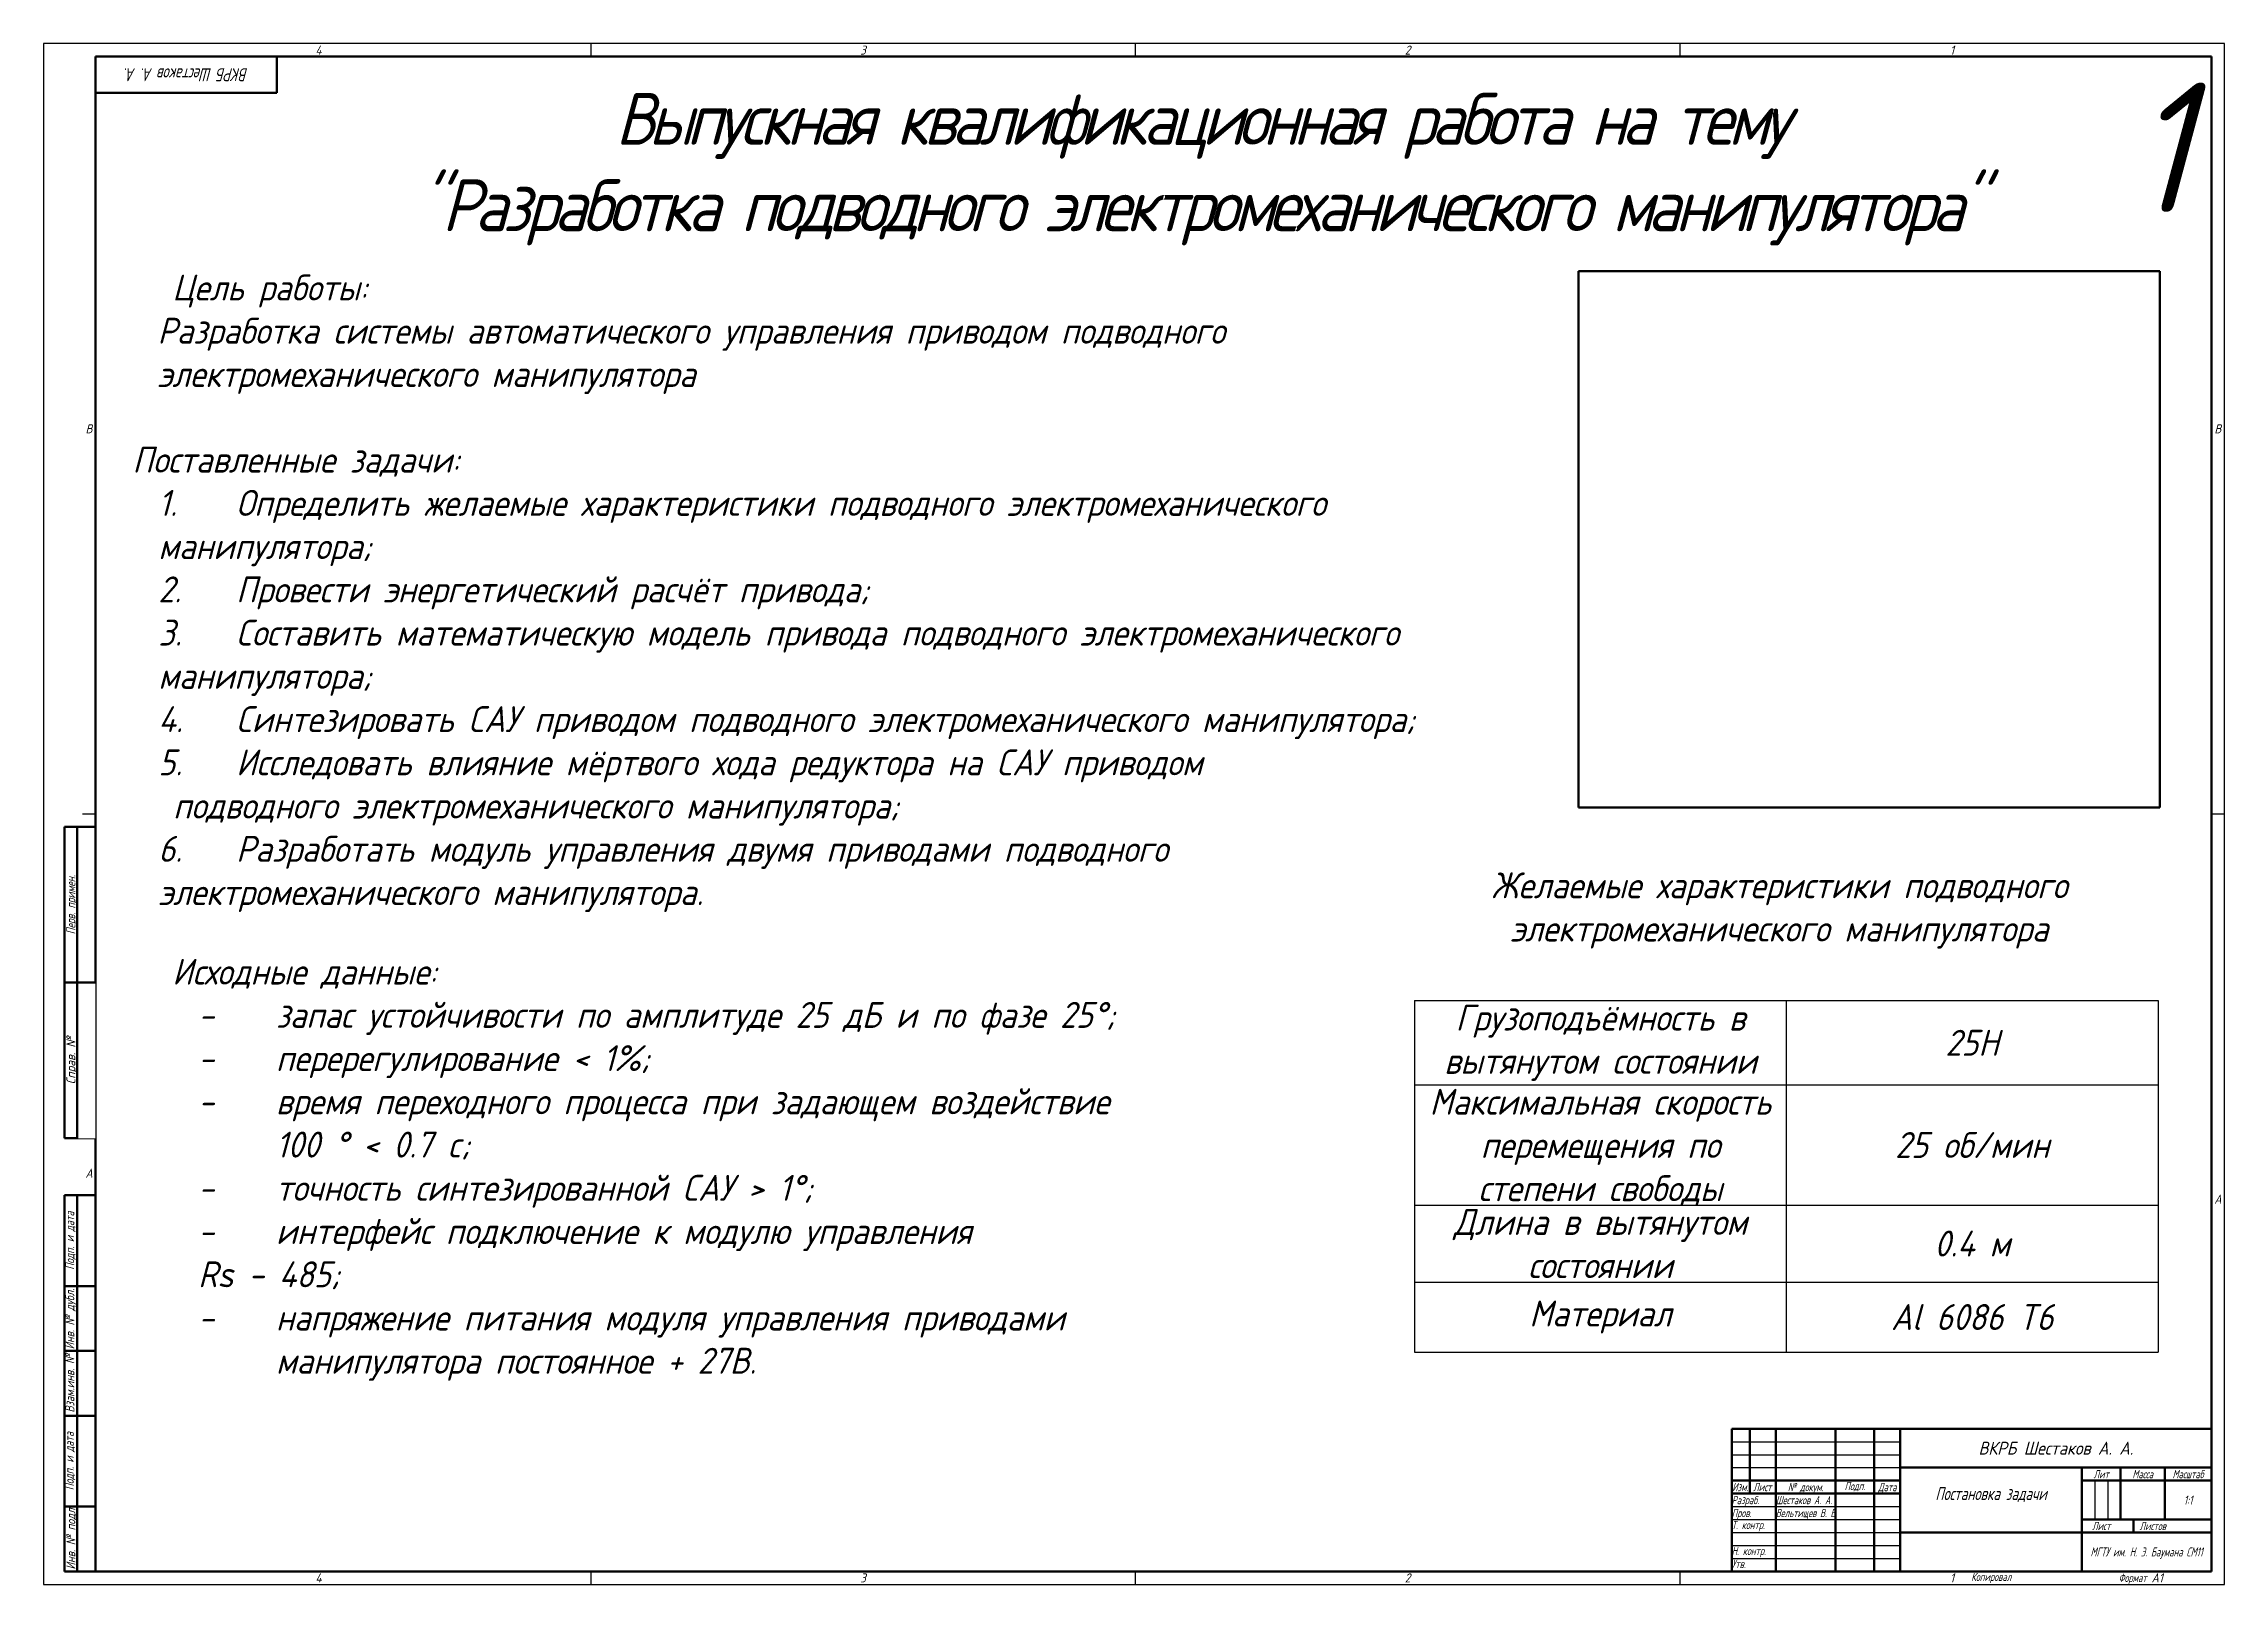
# Model space of a CAD drawing. Header units: millimetres. Extents: x 0 to 4532, y -1031 to 594.
# Drawn here: x 0 to 841, y 0 to 594 of the extents above; entities that cross this region are included whole.
import ezdxf
from ezdxf.enums import TextEntityAlignment as Align

# ---------------------------------------------------------------- set-up
doc = ezdxf.new("R2010")
doc.units = ezdxf.units.MM
doc.set_wipeout_variables(frame=1)
doc.layers.add('AM_BOR', color=7, linetype='Continuous', lineweight=50)
doc.layers.add('Текст', color=7, linetype='Continuous', lineweight=50)
doc.styles.add('ACGOSTTS', font='geniso.shx', dxfattribs={"oblique": 15})
doc.styles.get("Standard").update_dxf_attribs({"font": 'geniso.shx', "oblique": 15})
picture_1 = doc.add_image_def('image1.jpg', size_in_pixel=(565, 521))

msp = doc.modelspace()

# ---------------------------------------------------------------- texts
at = {"insert": (90, 575), "char_height": 20, "width": 712.3346, "attachment_point": 1}
msp.add_mtext('\\pxqc;{\\T0.8;Выпускная квалификационная работа на тему\\P"Разработка подводного электромеханического манипулятора"}', dxfattribs=at)
at = {"attachment_point": 1}
for s, width, insert, char_height in [('1', 126.4127, (804.76, 579), 50), (' Цель работы:\\PРазработка системы автоматического управления приводом подводного ^Jэлектромеханического манипулятора', 618.1733, (43.92, 504.97), 10), ('Поставленные задачи:\\P\\pxi-3,l4,t4;1.^IОпределить желаемые характеристики подводного электромеханического ^Jманипулятора;\\P2.^IПровести энергетический расчёт привода; \\P3.^IСоставить математическую модель привода подводного электромеханического ^Jманипулятора;\\P4.^IСинтезировать САУ приводом подводного электромеханического манипулятора;\\P5.^IИсследовать влияние мёртвого хода редуктора на САУ приводом^J подводного электромеханического манипулятора;\\P6.^IРазработать модуль управления двумя приводами подводного ^Jэлектромеханического манипулятора.', 775.9376, (34.23, 438.6), 10)]:
    msp.add_mtext_dynamic_manual_height_columns(s, width=width, gutter_width=12.5, heights=[0], dxfattribs=dict(at, insert=insert, char_height=char_height))
at = {"layer": 'Текст', "char_height": 10, "attachment_point": 1}
for s, width, heights, insert in [('\\pxqc;Желаемые характеристики подводного^Jэлектромеханического манипулятора', 415.9647, [38.29], (461.36, 274.51)), ('Исходные данные:\\P\\pxi-3,l4,t4;-^Iзапас устойчивости по амплитуде 25 дБ и по фазе 25%%D;\\P-^Iперерегулирование < 1%;\\P-^Iвремя переходного процесса при задающем воздействие 100 %%D < 0.7 c;\\P-^Iточность синтезированной САУ > 1%%D;\\P-^Iинтерфейс подключение к модулю управления ^JRs - 485;\\P-^Iнапряжение питания модуля управления приводами манипулятора постоянное + 27В.', 368.0415, [179.92], (49.59, 241.23))]:
    msp.add_mtext_dynamic_manual_height_columns(s, width=width, gutter_width=12.5, heights=heights, dxfattribs=dict(at, insert=insert))

# ---------------------------------------------------------------- blocks, each defined once
blk = doc.blocks.new('GOST_A1_LANDSCAPE')
at = {"layer": 'AM_BOR', "color": 1, "lineweight": 25}
for p, q in [((841, 594), (0, 594)), ((0, 594), (0, 0)), ((211, 594), (211, 589)), ((421, 594), (421, 589)), ((631, 594), (631, 589)), ((841, 0), (841, 594)), ((20, 297), (15, 297)), ((841, 297), (836, 297)), ((0, 0), (841, 0)), ((211, 5), (211, 0)), ((421, 5), (421, 0)), ((631, 5), (631, 0))]:
    blk.add_line(p, q, dxfattribs=at)
at = {"layer": 'AM_BOR', "color": 7, "lineweight": 50}
for p, q in [((836, 589), (20, 589)), ((20, 589), (20, 5)), ((836, 5), (836, 589)), ((20, 5), (836, 5))]:
    blk.add_line(p, q, dxfattribs=at)
at = {"layer": 'AM_BOR', "color": 1, "lineweight": 25, "style": 'ACGOSTTS', "oblique": 15}
for s, p in [('4', (106, 591.5)), ('3', (316, 591.5)), ('2', (526, 591.5)), ('1', (736, 591.5)), ('B', (17.5, 445.5)), ('B', (838.5, 445.5)), ('A', (17.5, 158.5)), ('A', (838.5, 148.5)), ('4', (106, 2.5)), ('3', (316, 2.5)), ('2', (526, 2.5)), ('1', (736, 2.5))]:
    blk.add_text(s, height=3.5, dxfattribs=at).set_placement(p, align=Align.MIDDLE_CENTER)
blk = doc.blocks.new('GOST_FORM1')
at = {"layer": 'AM_BOR', "color": 7, "lineweight": 50}
for p, q in [((-185, 0), (-185, 55)), ((-185, 55), (0, 55)), ((-178, 55), (-178, 30)), ((-168, 55), (-168, 0)), ((-145, 55), (-145, 0)), ((-130, 55), (-130, 0)), ((-120, 55), (-120, 0)), ((0, 55), (0, 0)), ((-185, 35), (-120, 35)), ((-120, 40), (0, 40)), ((-50, 40), (-50, 0)), ((-50, 35), (0, 35)), ((-35, 40), (-35, 20)), ((-18, 40), (-18, 20)), ((-185, 30), (-120, 30)), ((-50, 20), (0, 20)), ((-30, 20), (-30, 15)), ((-120, 15), (0, 15)), ((0, 0), (-185, 0))]:
    blk.add_line(p, q, dxfattribs=at)
at = {"layer": 'AM_BOR', "color": 1, "lineweight": 25}
for p, q in [((-185, 50), (-120, 50)), ((-185, 45), (-120, 45)), ((-185, 40), (-120, 40)), ((-45, 35), (-45, 20)), ((-40, 35), (-40, 20)), ((-185, 25), (-120, 25)), ((-185, 20), (-120, 20)), ((-185, 15), (-120, 15)), ((-185, 10), (-120, 10)), ((-185, 5), (-120, 5))]:
    blk.add_line(p, q, dxfattribs=at)
at = {"layer": 'AM_BOR', "color": 1, "lineweight": 25, "style": 'ACGOSTTS', "oblique": 15, "width": 0.8}
for s, p in [('Изм.', (-181.7, 32.5)), ('Лист', (-173.2, 32.5)), ('№ докум.', (-156.5, 32.5)), ('Подп.', (-137.5, 32.9)), ('Дата', (-125, 32.5)), ('Лит', (-42.5, 37.5)), ('Масса', (-26.5, 37.5)), ('Масштаб', (-9, 37.5)), ('Лист', (-42.5, 17.5)), ('Листов', (-22.62, 17.5)), ('Копировал', (-84.92, -2.1))]:
    blk.add_text(s, height=3.17, dxfattribs=at).set_placement(p, align=Align.MIDDLE_CENTER)
for s, p in [('Разраб.', (-185, 27.5)), ('Пров.', (-185, 22.5)), ('Т. контр.', (-185, 17.9)), ('Н. контр.', (-185, 7.9)), ('Утв.', (-185, 2.9))]:
    blk.add_text(s, height=3.17, dxfattribs=at).set_placement(p, align=Align.MIDDLE_LEFT)
blk.add_text('Формат', height=3.17, dxfattribs=at).set_placement((-25, -2.5), align=Align.MIDDLE_RIGHT)
at = {"layer": 'AM_BOR', "color": 2, "lineweight": 25, "style": 'ACGOSTTS', "oblique": 15}
for tag, height, p in [('GEN-TITLE-PARTNO{23}', 5, (-60, 47.5)), ('GEN-TITLE-CMPNY{13}', 3.5, (-25, 7.5))]:
    blk.add_attdef(tag, text='', height=height, dxfattribs=at).set_placement(p, align=Align.MIDDLE_CENTER)
for tag, height, width, p in [('GEN-TITLE-NAME{6.5}', 3.17, 0.8, (-168, 27.5)), ('GEN-TITLE-CHKM{6.5}', 3.17, 0.8, (-168, 22.5)), ('GEN-TITLE-ENG{6.5}', 3.17, 0.8, (-168, 17.5)), ('GEN-TITLE-AUTH{6.5}', 3.17, 0.8, (-168, 12.5)), ('GEN-TITLE-APPD{6.5}', 3.17, 0.8, (-168, 7.5)), ('GEN-TITLE-MAT2{9}', 3.5, 0.9, (-85, 9.25)), ('GEN-TITLE-APPM{6.5}', 3.17, 0.8, (-168, 2.5)), ('GEN-TITLE-MAT3{9}', 3.5, 0.9, (-85, 4.37))]:
    blk.add_attdef(tag, text='', height=height, dxfattribs=dict(at, width=width)).set_placement(p, align=Align.MIDDLE_LEFT)
at = {"layer": 'AM_BOR', "color": 2, "lineweight": 25, "style": 'ACGOSTTS', "oblique": 15, "width": 0.8}
for tag, height, p in [('GEN-TITLE-DES1{13}', 5, (-85, 30)), ('GEN-TITLE-LIT1{1}', 3.5, (-47.9, 27.5)), ('GEN-TITLE-LIT2{1.1}', 3.5, (-42.9, 27.5)), ('GEN-TITLE-LIT3{1.1}', 3.5, (-37.9, 27.5)), ('GEN-TITLE-WT{4}', 3.5, (-27, 27.5)), ('GEN-TITLE-SCA{6}', 3.5, (-9, 27.5)), ('GEN-TITLE-DES2{21}', 3.17, (-85, 19.5)), ('GEN-TITLE-SHEET{2.2}', 3.17, (-34.5, 17.5)), ('GEN-TITLE-NUMSHTS{5}', 3.17, (-9.12, 17.5))]:
    blk.add_attdef(tag, text='', height=height, dxfattribs=at).set_placement(p, align=Align.MIDDLE_CENTER)
at = {"layer": 'AM_BOR', "color": 1, "lineweight": 25, "style": 'ACGOSTTS', "oblique": 15, "width": 0.8}
blk.add_attdef('GEN-TITLE-AUTHT{5}', text='', height=3.17, dxfattribs=at).set_placement((-185, 12.9), align=Align.MIDDLE_LEFT)
at = {"layer": 'AM_BOR', "color": 2, "lineweight": 25, "style": 'ACGOSTTS', "oblique": 15, "width": 0.9}
blk.add_attdef('GEN-TITLE-MAT1{9}', text='', height=3.5, dxfattribs=at).set_placement((-86.5, 7.5), align=Align.MIDDLE_RIGHT)
at = {"layer": 'AM_BOR', "color": 2, "lineweight": 25, "style": 'ACGOSTTS', "oblique": 15}
blk.add_attdef('GEN-TITLE-SIZ{15.7}', text='', height=3.5, dxfattribs=at).set_placement((-23.1, -2.5), align=Align.MIDDLE_LEFT)
blk = doc.blocks.new('GOST_EXT12')
at = {"layer": 'AM_BOR', "color": 7, "lineweight": 50, "ltscale": 0.3}
for p, q in [((0, 287), (-12, 287)), ((-12, 287), (-12, 167)), ((0, 167), (0, 287)), ((-12, 167), (0, 167))]:
    blk.add_line(p, q, dxfattribs=at)
at = {"layer": 'AM_BOR', "color": 7, "lineweight": 50}
for p, q in [((-12, 0), (-12, 145)), ((0, 145), (-12, 145)), ((-12, 145), (-12, 110)), ((-7, 0), (-7, 145)), ((0, 145), (0, 0)), ((0, 110), (-12, 110)), ((-12, 110), (-12, 85)), ((0, 85), (-12, 85)), ((-12, 85), (-12, 60)), ((0, 60), (-12, 60)), ((-12, 60), (-12, 25)), ((0, 25), (-12, 25)), ((-12, 25), (-12, 0)), ((0, 0), (-12, 0))]:
    blk.add_line(p, q, dxfattribs=at)
at = {"layer": 'AM_BOR', "color": 1, "lineweight": 25, "style": 'ACGOSTTS', "oblique": 15}
for s, width, p in [('Перв. примен.', 0.821392, (-9.5, 257)), ('Подп. и дата', 0.842977, (-9.95, 127.5)), ('Инв. № дубл.', 0.891828, (-9.9, 97.31)), ('Взам.инв. №', 0.899981, (-9.9, 72.5)), ('Подп. и дата', 0.842977, (-10.13, 42.5)), ('Инв. № подл', 0.910904, (-9.5, 12.5))]:
    blk.add_text(s, height=3.5, rotation=90, dxfattribs=dict(at, width=width)).set_placement(p, align=Align.MIDDLE_CENTER)
blk.add_text('Справ. №', height=3.5, rotation=90, dxfattribs=at).set_placement((-9.5, 197), align=Align.MIDDLE_CENTER)
at = {"layer": 'AM_BOR', "color": 2, "lineweight": 25, "style": 'ACGOSTTS', "oblique": 15, "width": 0.8}
for tag, p in [('GEN-TITLE-FREF{16}', (-3.5, 257)), ('GEN-TITLE-SDT2{10}', (-3.5, 127.5)), ('GEN-TITLE-CSTKN{7}', (-3.5, 97.5)), ('GEN-TITLE-RSTKN{7}', (-3.5, 72.5)), ('GEN-TITLE-SDT1{10}', (-3.5, 42.5)), ('GEN-TITLE-STKN{7}', (-3.5, 12.5))]:
    blk.add_attdef(tag, text='', height=3.17, rotation=90, dxfattribs=at).set_placement(p, align=Align.MIDDLE_CENTER)
blk.add_wipeout([(-7, 227), (-7, 167), (0, 167), (0, 227)])
at = {"layer": 'AM_BOR', "color": 7, "lineweight": 50, "ltscale": 0.3}
for p, q in [((-7, 167), (-7, 287)), ((-12, 227), (0, 227))]:
    blk.add_line(p, q, dxfattribs=at)
at = {"layer": 'AM_BOR', "color": 2, "lineweight": 25, "style": 'ACGOSTTS', "oblique": 15, "width": 0.8}
blk.add_attdef('GEN-TITLE-RPARTNO{16}', text='', height=3.17, rotation=90, dxfattribs=at).set_placement((-3.5, 197), align=Align.MIDDLE_CENTER)
blk = doc.blocks.new('GOST_EXT3_L')
at = {"layer": 'AM_BOR', "color": 7, "lineweight": 50}
for p, q in [((0, 0), (70, 0)), ((0, -14), (0, 0)), ((70, 0), (70, -14)), ((70, -14), (0, -14))]:
    blk.add_line(p, q, dxfattribs=at)
at = {"layer": 'AM_BOR', "color": 2, "lineweight": 25, "style": 'ACGOSTTS', "oblique": 15, "width": 0.8}
blk.add_attdef('GEN-TITLE-PARTNO{11.7}', text='', height=5, rotation=180, dxfattribs=at).set_placement((35, -7), align=Align.MIDDLE_CENTER)
blk = doc.blocks.new('*T7')
at = {"layer": 'Текст', "color": 0, "linetype": 'ByBlock', "lineweight": -2, "transparency": 16777216}
for p, q in [((0, 0), (286.79, 0)), ((0, 0), (0, -135.48)), ((143.39, 0), (143.39, -135.48)), ((286.79, 0), (286.79, -135.48)), ((0, -32.48), (286.79, -32.48)), ((0, -78.81), (286.79, -78.81)), ((0, -108.48), (286.79, -108.48)), ((0, -135.48), (286.79, -135.48))]:
    blk.add_line(p, q, dxfattribs=at)
at = {"layer": 'Текст', "color": 0, "transparency": 16777216, "char_height": 10, "width": 140.3934}
for s, insert, attachment_point in [('Грузоподъёмность в вытянутом состоянии', (71.7, -16.24), 5), ('25Н', (215.09, -16.24), 5), ('Максимальная скорость перемещения по степени свободы ', (71.7, -33.98), 2), ('25 об/мин', (215.09, -55.64), 5), ('Длина в вытянутом состоянии', (71.7, -80.31), 2), ('0.4 м', (215.09, -93.64), 5), ('Материал', (71.7, -121.98), 5), ('Al 6086 T6', (215.09, -121.98), 5)]:
    blk.add_mtext(s, dxfattribs=dict(at, insert=insert, attachment_point=attachment_point))

# ---------------------------------------------------------------- block references
at = {"lineweight": 0}
msp.add_blockref('GOST_A1_LANDSCAPE', (0, 0), dxfattribs=at)
msp.add_blockref('GOST_EXT3_L', (20, 589), dxfattribs=at).add_auto_attribs({'GEN-TITLE-PARTNO{11.7}': 'ВКРБ Шестаков А. А.'})
msp.add_blockref('*T7', (528.64, 225.04))
ref = msp.add_blockref('GOST_FORM1', (836, 5), dxfattribs=at)
ref.add_attrib('GEN-TITLE-DES1{13}', 'Постановка задачи', dxfattribs={"layer": 'AM_BOR', "color": 2, "lineweight": 25, "height": 5, "style": 'ACGOSTTS', "oblique": 15, "width": 0.8}).set_placement((751, 35), align=Align.MIDDLE_CENTER)
ref.add_attrib('GEN-TITLE-PARTNO{23}', 'ВКРБ Шестаков А. А.', dxfattribs={"layer": 'AM_BOR', "color": 2, "lineweight": 25, "height": 5, "style": 'ACGOSTTS', "oblique": 15}).set_placement((776, 52.5), align=Align.MIDDLE_CENTER)
ref.add_attrib('GEN-TITLE-MAT2{9}', '%%u', dxfattribs={"layer": 'AM_BOR', "color": 2, "lineweight": 25, "height": 3.5, "style": 'ACGOSTTS', "oblique": 15, "width": 0.9}).set_placement((751, 14.25), align=Align.MIDDLE_LEFT)
ref.add_attrib('GEN-TITLE-SCA{6}', '1:1', dxfattribs={"layer": 'AM_BOR', "color": 2, "lineweight": 25, "height": 3.5, "style": 'ACGOSTTS', "oblique": 15, "width": 0.8}).set_placement((827, 32.5), align=Align.MIDDLE_CENTER)
ref.add_attrib('GEN-TITLE-CMPNY{13}', 'МГТУ им. Н. Э. Баумана СМ11', dxfattribs={"layer": 'AM_BOR', "color": 2, "lineweight": 25, "height": 3.5, "style": 'ACGOSTTS', "oblique": 15, "width": 0.75183}).set_placement((811, 12.5), align=Align.MIDDLE_CENTER)
ref.add_attrib('GEN-TITLE-NAME{6.5}', 'Шестаков А. А.', dxfattribs={"layer": 'AM_BOR', "color": 2, "lineweight": 25, "height": 3.17, "style": 'ACGOSTTS', "oblique": 15, "width": 0.716905}).set_placement((668, 32.5), align=Align.MIDDLE_LEFT)
ref.add_attrib('GEN-TITLE-CHKM{6.5}', 'Вельтищев В. В.', dxfattribs={"layer": 'AM_BOR', "color": 2, "lineweight": 25, "height": 3.17, "style": 'ACGOSTTS', "oblique": 15, "width": 0.675904}).set_placement((668, 27.5), align=Align.MIDDLE_LEFT)
ref.add_attrib('GEN-TITLE-SIZ{15.7}', 'A1', dxfattribs={"layer": 'AM_BOR', "color": 2, "lineweight": 25, "height": 3.5, "style": 'ACGOSTTS', "oblique": 15}).set_placement((812.9, 2.5), align=Align.MIDDLE_LEFT)

msp.set_redraw_order([(e.dxf.handle, doc.entitydb.next_handle()) for e in msp.query("TEXT MTEXT ATTDEF DIMENSION ARC_DIMENSION")])  # texts and dimensions are drawn at this point

# ---------------------------------------------------------------- pictures from other files: only their frames are drawn
at = {"layer": 'Текст'}
image = msp.add_image(picture_1, insert=(591.94, 299.54), size_in_units=(224.23, 206.77), dxfattribs=at)
image.dxf.flags = 7

# ---------------------------------------------------------------- next in the draw order: block references
at = {"lineweight": 0}
msp.add_blockref('GOST_EXT12', (20, 5), dxfattribs=at)

doc.saveas('drawing.dxf')
